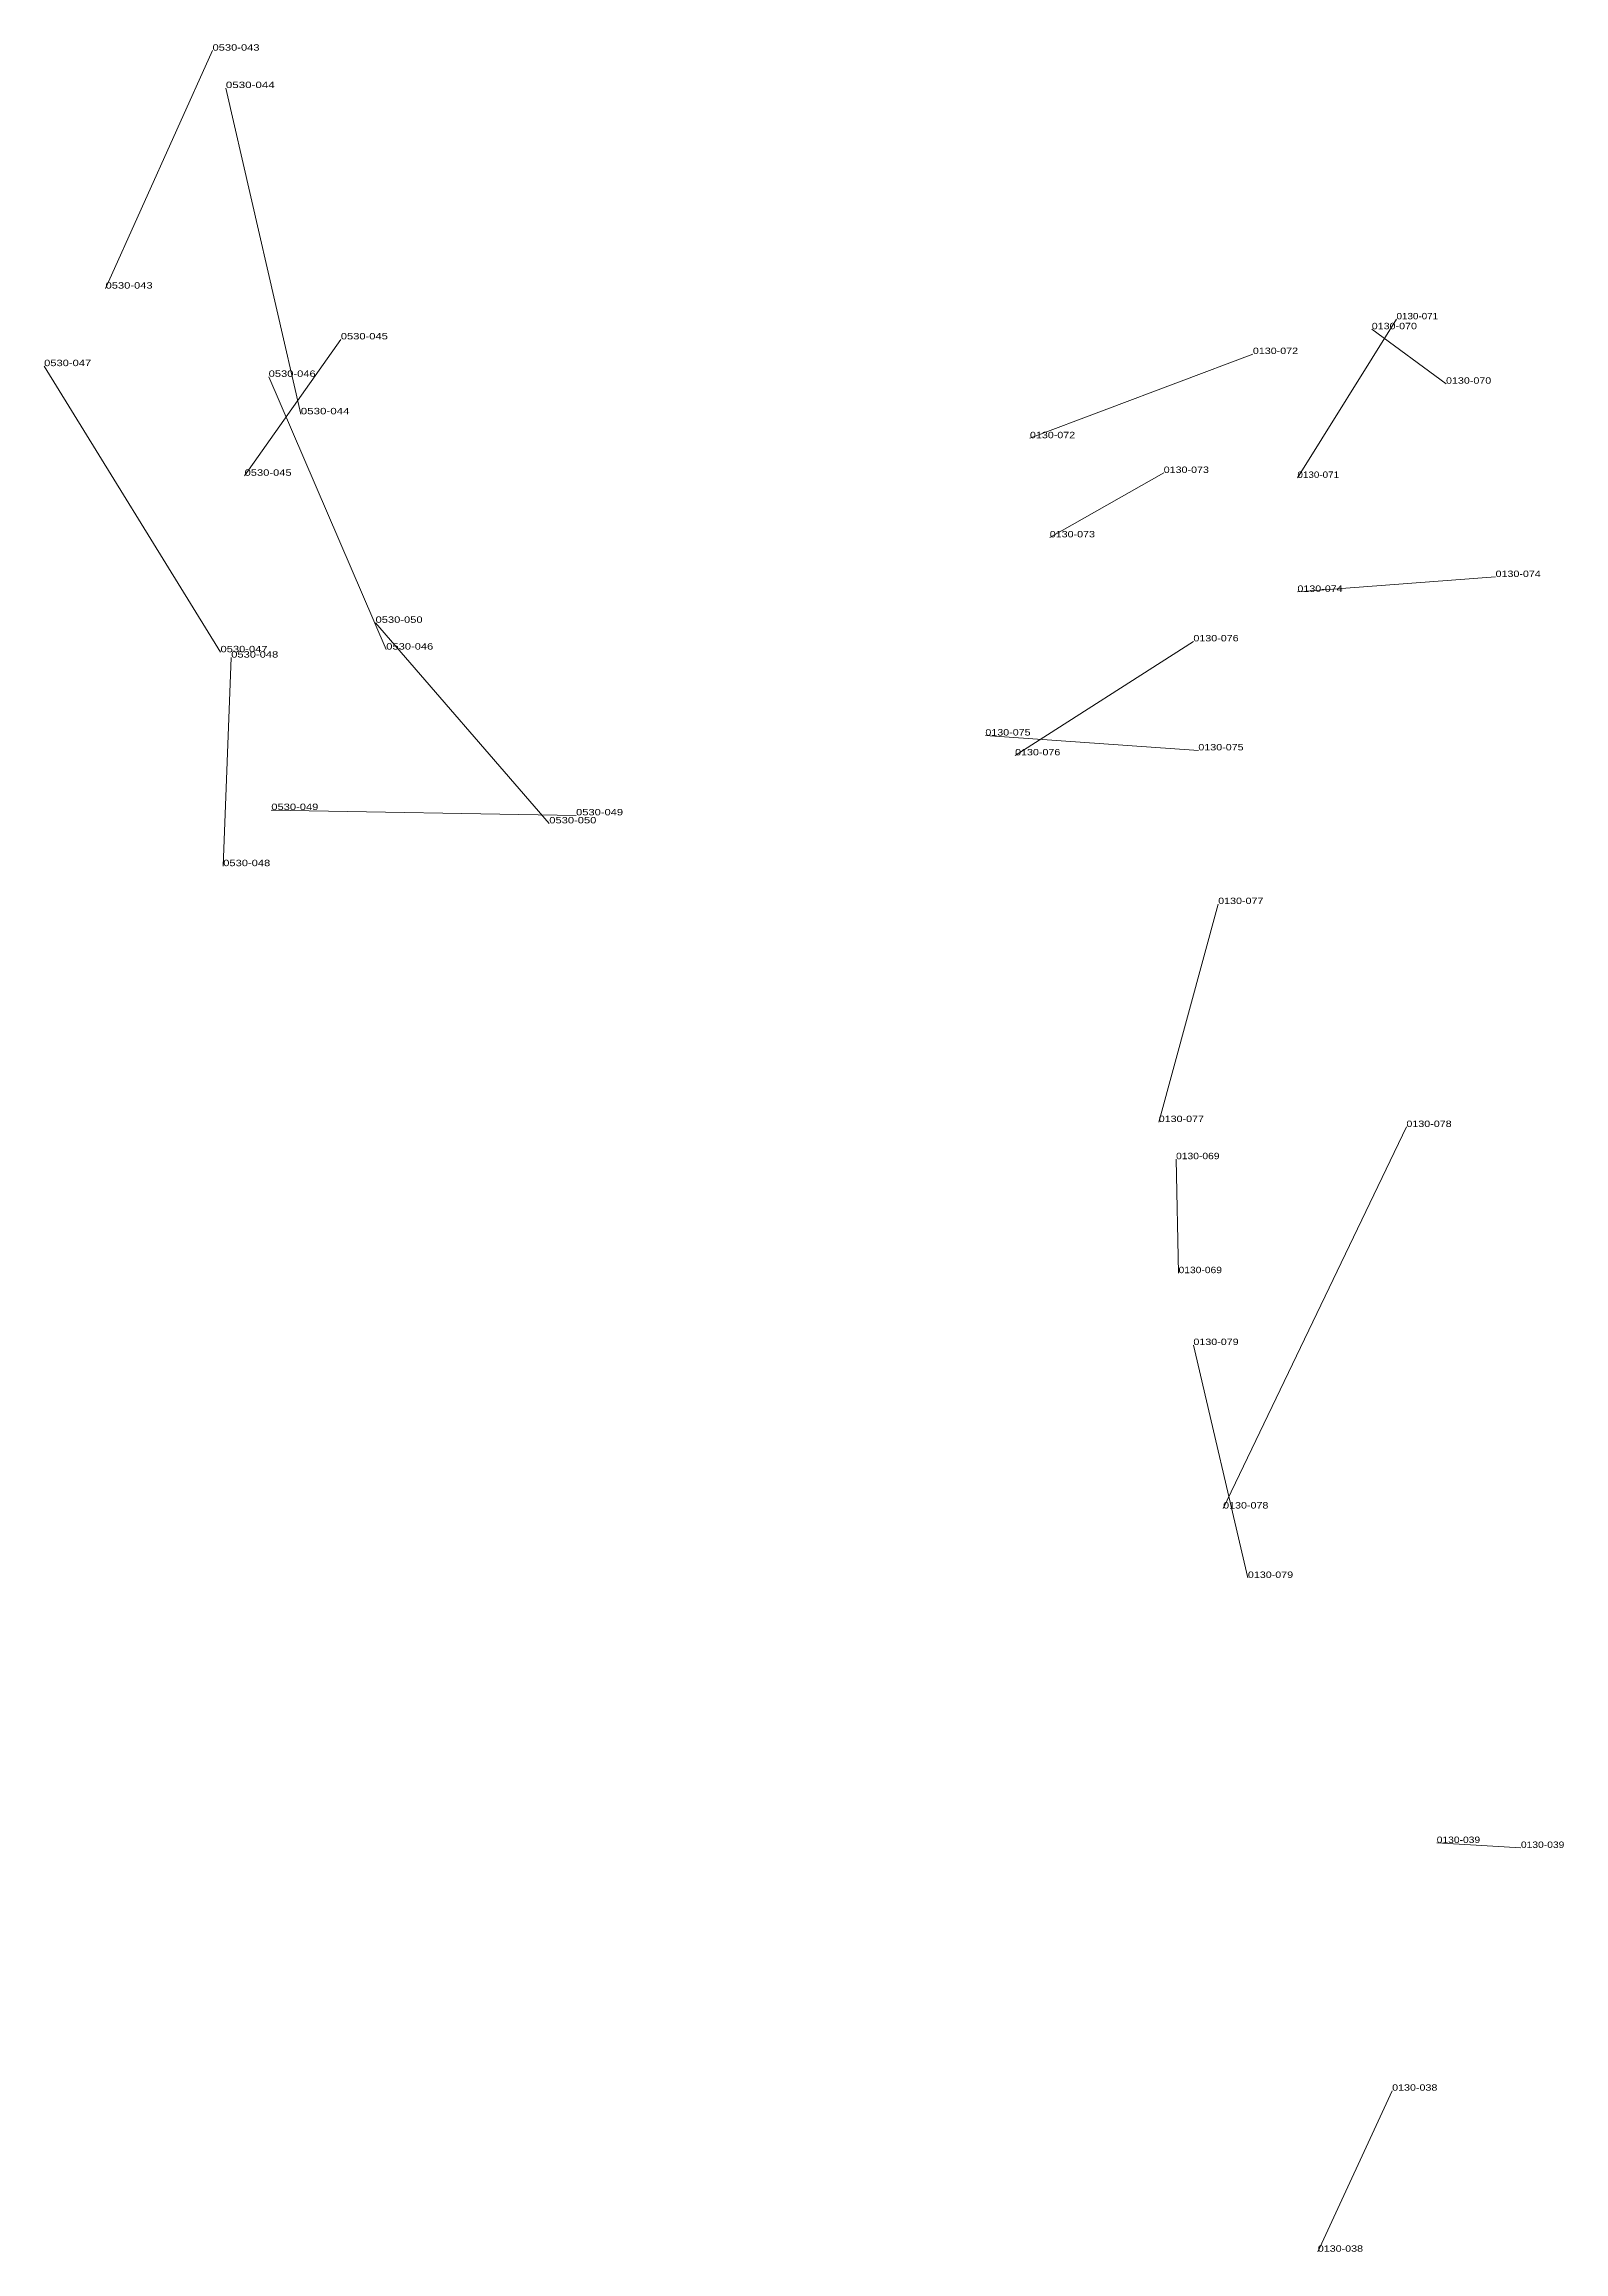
# Model space of a CAD drawing. Header units: metres. Extents: x 571156 to 607184, y 703608 to 727431.
# Drawn here: x 581283 to 581757, y 723162 to 723852 of the extents above; entities that cross this region are included whole.
import ezdxf

# ---------------------------------------------------------------- set-up
doc = ezdxf.new("R2010")
doc.units = ezdxf.units.M
doc.header["$LTSCALE"] = 0.8
doc.layers.add('60', color=7, linetype='Continuous', lineweight=13)
doc.layers.add('61', color=7, linetype='Continuous')

msp = doc.modelspace()

# ---------------------------------------------------------------- texts
at = {"layer": '60'}
for s, width, p in [('0530-043', 1.3, (581301.71, 723775.43)), ('0130-071', 1.15, (581705.04, 723765.84)), ('0530-047', 1.3, (581282.51, 723751.21)), ('0130-070', 1.25, (581720.51, 723745.72)), ('0530-044', 1.35, (581362.68, 723736.18)), ('0130-072', 1.25, (581590.51, 723728.7)), ('0530-045', 1.3, (581345.14, 723716.97)), ('0130-073', 1.25, (581596.7, 723697.74)), ('0130-074', 1.25, (581735.99, 723685.36)), ('0530-050', 1.3, (581386.06, 723671.04)), ('0130-076', 1.25, (581641.58, 723665.24)), ('0530-046', 1.3, (581389.4, 723662.69)), ('0130-075', 1.25, (581643.13, 723631.2)), ('0530-049', 1.3, (581353.49, 723612.58)), ('0530-048', 1.3, (581338.46, 723595.04)), ('0130-077', 1.25, (581649.32, 723583.22)), ('0130-078', 1.25, (581708.13, 723513.58)), ('0130-069', 1.2, (581636.94, 723467.92)), ('0130-079', 1.25, (581641.58, 723445.48)), ('0130-039', 1.2, (581743.91, 723288.41)), ('0130-038', 1.25, (581703.67, 723212.58))]:
    msp.add_text(s, height=2, dxfattribs=dict(at, width=width)).set_placement(p)
at = {"layer": '61'}
for s, width, p in [('0530-043', 1.3, (581335.12, 723849.75)), ('0530-044', 1.35, (581339.29, 723838.06)), ('0130-070', 1.25, (581697.3, 723762.74)), ('0530-045', 1.3, (581375.2, 723759.56)), ('0130-072', 1.25, (581660.16, 723755)), ('0530-046', 1.3, (581352.66, 723747.87)), ('0130-073', 1.25, (581632.3, 723717.86)), ('0130-071', 1.15, (581674.08, 723716.31)), ('0130-074', 1.25, (581674.08, 723680.72)), ('0530-047', 1.3, (581337.62, 723661.85)), ('0530-048', 1.3, (581340.96, 723660.18)), ('0130-075', 1.25, (581576.58, 723635.84)), ('0130-076', 1.25, (581585.87, 723629.65)), ('0530-049', 1.3, (581448.7, 723610.91)), ('0530-050', 1.3, (581440.34, 723608.4)), ('0130-077', 1.25, (581630.75, 723515.12)), ('0130-069', 1.2, (581636.17, 723503.52)), ('0130-078', 1.25, (581650.87, 723394.41)), ('0130-079', 1.25, (581658.61, 723372.74)), ('0130-039', 1.2, (581717.6, 723289.96)), ('0130-038', 1.25, (581680.45, 723162.28))]:
    msp.add_text(s, height=2, dxfattribs=dict(at, width=width)).set_placement(p)

# ---------------------------------------------------------------- linework, layer by layer
at = {"layer": '60'}
for p, q in [((581335.12, 723849.75), (581301.71, 723775.43)), ((581339.29, 723838.06), (581362.68, 723736.18)), ((581674.08, 723716.31), (581705.04, 723765.84)), ((581375.2, 723759.56), (581345.14, 723716.97)), ((581697.3, 723762.74), (581720.51, 723745.72)), ((581337.62, 723661.85), (581282.51, 723751.21)), ((581660.16, 723755), (581590.51, 723728.7)), ((581352.66, 723747.87), (581389.4, 723662.69)), ((581632.3, 723717.86), (581596.7, 723697.74)), ((581674.08, 723680.72), (581735.99, 723685.36)), ((581440.34, 723608.4), (581386.06, 723671.04)), ((581340.96, 723660.18), (581338.46, 723595.04)), ((581585.87, 723629.65), (581641.58, 723665.24)), ((581576.58, 723635.84), (581643.13, 723631.2)), ((581448.7, 723610.91), (581353.49, 723612.58)), ((581630.75, 723515.12), (581649.32, 723583.22)), ((581650.87, 723394.41), (581708.13, 723513.58)), ((581636.17, 723503.52), (581636.94, 723467.92)), ((581658.61, 723372.74), (581641.58, 723445.48)), ((581717.6, 723289.96), (581743.91, 723288.41)), ((581680.45, 723162.28), (581703.67, 723212.58))]:
    msp.add_line(p, q, dxfattribs=at)

msp.set_redraw_order([(e.dxf.handle, doc.entitydb.next_handle()) for e in msp.query("TEXT MTEXT ATTDEF DIMENSION ARC_DIMENSION")])  # texts and dimensions are drawn at this point

doc.saveas('drawing.dxf')
